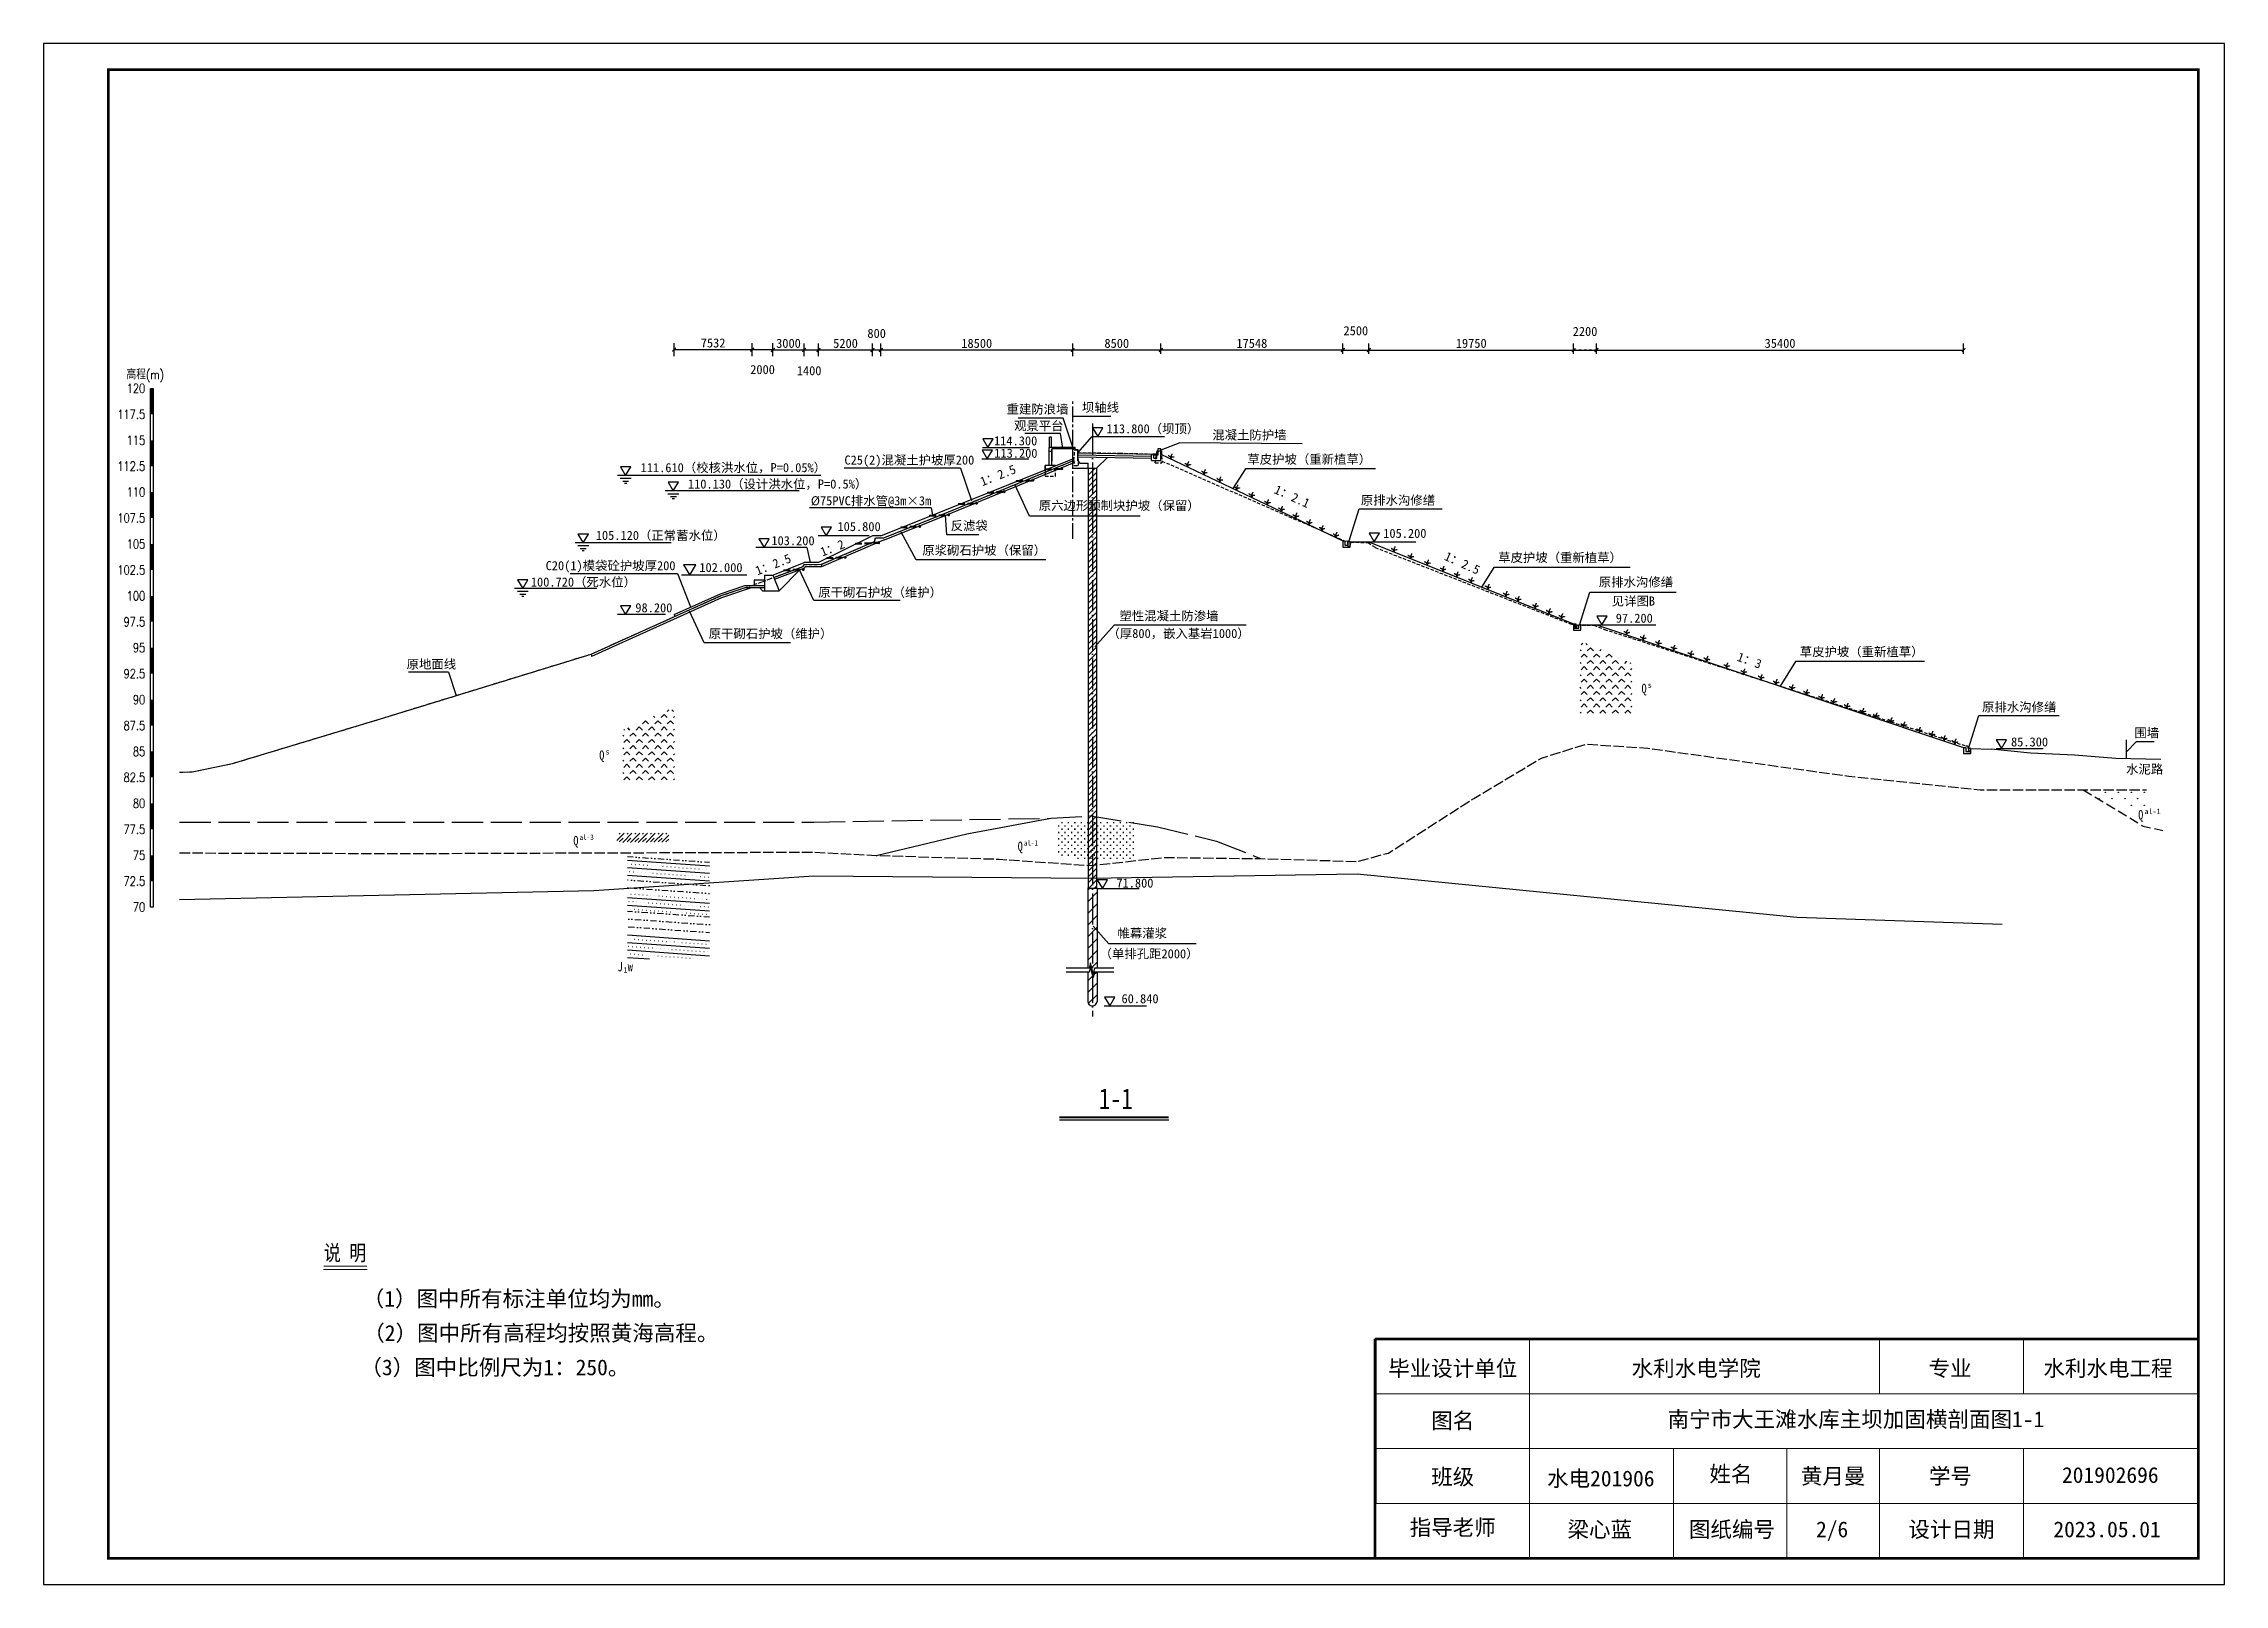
# Model space of a CAD drawing. Header units: millimetres. Extents: x 2456 to 5353, y 685 to 1986.
# Drawn here: x 2486 to 3327, y 685 to 1279 of the extents above; entities that cross this region are included whole.
import ezdxf
from ezdxf.enums import TextEntityAlignment as Align

# ---------------------------------------------------------------- set-up
doc = ezdxf.new("R2010")
doc.units = ezdxf.units.MM
for name, pattern in [('2', [3, 1, -1, 1]), ('ACAD_ISO02W100', [15, 12, -3]), ('ACAD_ISO04W100', [30, 24, -3, 0, -3]), ('CENTER2', [1.125, 0.75, -0.125, 0.125, -0.125]), ('DASH', [0.35, 0.25, -0.1]), ('DASHED', [19.05, 12.7, -6.35]), ('line6', [20, 10, 0, 10]), ('X1', [5, 4, -1])]:
    doc.linetypes.add(name, pattern=pattern)
doc.layers.get('0').update_dxf_attribs({"color": 10})
doc.layers.add('0-剖面粗线TS', color=7, linetype='Continuous', lineweight=30)
doc.layers.add('结构线', color=201, linetype='Continuous', lineweight=30)
for name, color, linetype in [('0-地质', 7, 'Continuous'), ('0-外框', 6, 'Continuous'), ('2文字', 7, 'Continuous'), ('grass', 7, 'Continuous'), ('TC', 8, 'Continuous'), ('TXT-DIM', 7, 'Continuous'), ('TXT-NOTE', 2, 'Continuous'), ('中心线', 1, 'ACAD_ISO04W100'), ('图框', 7, 'Continuous'), ('签名', 193, '2'), ('隧洞轴线', 1, 'Continuous'), ('高程标尺', 7, 'Continuous')]:
    doc.layers.add(name, color=color, linetype=linetype)
doc.styles.add('g3.0', font='romans.shx', dxfattribs={"width": 0.75, "height": 3.5, "bigfont": 'hztxt5.shx'})
doc.styles.add('HT', font='', dxfattribs={"width": 0.8})
doc.styles.add('HZTXT5', font='romans.shx', dxfattribs={"width": 0.75, "bigfont": 'hztxt5.shx'})
doc.styles.add('lhz', font='k.shx', dxfattribs={"height": 1, "bigfont": 'hztxt.shx'})
doc.styles.add('st', font='', dxfattribs={"height": 1.23})
doc.styles.add('宋体', font='')
doc.styles.get('HT').set_extended_font_data('SimHei')
doc.styles.get('st').set_extended_font_data('SimSun')
doc.styles.get('宋体').set_extended_font_data('SimSun')
doc.linetypes.add('LINE7F', pattern='A,3,["×",lhz,S=0.25,R=0,X=0.01,Y=-0.1],-0.2,["×",lhz,S=0.25,R=0,X=0.01,Y=-0.1],-0.2,["×",lhz,S=0.25,R=0,X=0.01,Y=-0.1],-0.2,["×",lhz,S=0.25,R=0,X=0.01,Y=-0.1],-0.2', length=3.8)
doc.dimstyles.new('BLcr250', dxfattribs={"dimtxt": 3.5, "dimasz": 0.01, "dimexe": 2.5, "dimexo": 2, "dimgap": 0.8, "dimtad": 1, "dimdec": 0, "dimlfac": 250, "dimzin": 0, "dimdsep": 46, "dimtxsty": 'g3.0', "dimblk1": '_DIMX', "dimblk2": '_DIMX', "dimsah": 1, "dimcen": 0, "dimclrt": 256, "dimaunit": 1, "dimadec": 0, "dimazin": 0, "dimtfac": 1, "dimtdec": 0, "dimtix": 1, "dimtmove": 2, "dimatfit": 3, "dimldrblk": '_DIMX', "dimfxl": 1, "dimtolj": 1, "dimtzin": 0, "dimarcsym": 0})

msp = doc.modelspace()

# ---------------------------------------------------------------- texts
at = {"layer": '0-地质', "color": 0, "linetype": 'line6', "style": 'st', "width": 0.8}
for s, height, p in [('Q', 3.6, (3102.2811, 1028.7047)), ('Q', 3.6, (2700.3391, 1003.0235)), ('Q', 3.6, (3293.8155, 980.0404)), ('Q', 3.6, (2690.3412, 970.0664)), ('al-3', 2.1, (2692.7173, 972.1184)), ('Q', 3.6, (2861.7051, 967.8783)), ('al-1', 2.1, (2864.0812, 969.9303)), ('J w', 3.6, (2707.3962, 921.4673))]:
    msp.add_text(s, height=height, dxfattribs=at).set_placement(p)
at = {"layer": '0-地质', "color": 0, "linetype": 'line6', "style": 'st'}
for s, p in [('s', (3104.6572, 1030.7567)), ('s', (2702.7152, 1005.0755)), ('al-1', (3296.1916, 982.0924)), ('1', (2709.6522, 920.9595))]:
    msp.add_text(s, height=2.1, dxfattribs=at).set_placement(p)
at = {"layer": '2文字', "color": 0, "linetype": 'Continuous', "style": '宋体'}
for s, height, p in [('（1）图中所有标注单位均为mm。', 6.086447, (2669.2749, 795.279)), ('（2）图中所有高程均按照黄海高程。', 6.086447, (2677.7972, 782.036)), ('（3）图中比例尺为1：250。', 6.086447, (2660.0816, 768.7929)), ('毕业设计单位', 6.08645, (3029.4589, 768.4211)), ('水利水电学院', 6.08645, (3123.3604, 768.4211)), ('专业', 6.08645, (3221.2905, 768.4211)), ('水利水电工程', 6.08645, (3282.1444, 768.4211)), ('图名', 6.08645, (3029.4589, 748.2564)), ('南宁市大王滩水库主坝加固横剖面图1-1', 6.086447, (3184.945, 748.7821)), ('班级', 6.08645, (3029.4589, 726.5893)), ('水电201906', 6.08645, (3086.5692, 725.9543)), ('姓名', 6.08645, (3136.7286, 727.6927)), ('黄月曼', 6.08645, (3176.1856, 726.8709)), ('学号', 6.08645, (3221.3968, 726.8709)), ('201902696', 6.08645, (3283.0484, 727.2818)), ('指导老师', 6.08645, (3029.4589, 707.0718)), ('梁心蓝', 6.08645, (3086.1743, 706.3277)), ('图纸编号', 6.08645, (3137.1396, 706.3277)), ('2/6', 6.08645, (3175.7746, 706.3277)), ('设计日期', 6.08645, (3221.8078, 706.3277)), ('2023.05.01', 6.08645, (3281.8154, 706.3277))]:
    msp.add_text(s, height=height, dxfattribs=at).set_placement(p, align=Align.MIDDLE_CENTER)
at = {"layer": 'TXT-DIM', "color": 0, "linetype": 'Continuous', "style": '宋体'}
for s, p in [('重建防浪墙', (2869.3263, 1138.2293)), ('坝轴线', (2893.625, 1138.8957)), ('观景平台', (2869.8394, 1131.8178)), ('113.800（坝顶）', (2913.8329, 1130.6384)), ('混凝土防护墙', (2951.0835, 1128.2504)), ('C25(2)混凝土护坡厚200', (2819.9178, 1118.5914)), ('草皮护坡（重新植草）', (2974.1449, 1118.8816)), ('111.610（校核洪水位，P=0.05%%%）', (2752.0499, 1115.6709)), ('110.130（设计洪水位，P=0.5%%%）', (2769.1087, 1109.3379)), ('%%C75PVC排水管@3m×3m', (2805.128, 1102.8848)), ('原六边形预制块护坡（保留）', (2900.8531, 1101.0561)), ('原排水沟修缮', (3008.3433, 1103.1045)), ('反滤袋', (2843.0167, 1093.2924)), ('105.120（正常蓄水位）', (2724.0361, 1089.5426)), ('原浆砌石护坡（保留）', (2848.7797, 1083.8122)), ('105.200', (3011.0056, 1090.3302)), ('C20(1)模袋砼护坡厚200', (2704.7015, 1077.8769)), ('草皮护坡（重新植草）', (3070.856, 1081.0175)), ('100.720（死水位）', (2694.221, 1071.5573)), ('原干砌石护坡（维护）', (2808.6578, 1067.5914)), ('原排水沟修缮', (3100.1143, 1071.5738)), ('塑性混凝土防渗墙', (2920.0421, 1058.5229)), ('见详图B', (3099.1373, 1064.2303)), ('原干砌石护坡（维护）', (2766.3949, 1051.6532)), ('（厚800，嵌入基岩1000）', (2923.7494, 1051.7204)), ('97.200', (3099.481, 1057.626)), ('草皮护坡（重新植草）', (3187.1677, 1044.6901)), ('原地面线', (2635.5901, 1039.9202)), ('原排水沟修缮', (3247.9249, 1023.3829)), ('85.300', (3251.9181, 1009.9264)), ('围墙', (3297.1363, 1013.412)), ('水泥路', (3296.2865, 999.4295))]:
    msp.add_text(s, height=3.5, dxfattribs=at).set_placement(p, align=Align.MIDDLE_CENTER)
for s, rotation, p in [('114.300', 359.8949433, (2860.9238, 1126.0053)), ('113.200', 359.8949433, (2861.0031, 1121.223)), ('1：2.5', 21.3637017, (2854.0833, 1112.7203)), ('1：2.1', 335.648654, (2967.5279, 1104.5813)), ('105.800', 359.8949433, (2800.5371, 1092.9473)), ('103.200', 359.8949433, (2775.0497, 1087.5085)), ('1：2', 21.3637017, (2790.2239, 1084.7195)), ('102.000', 359.8949433, (2747.2576, 1077.1507)), ('1：2.5', 21.3637017, (2767.3785, 1078.3447)), ('1：2.5', 335.648654, (3033.1519, 1078.8743)), ('98.200', 359.8949433, (2721.3949, 1061.6271)), ('1：3', 340.4605028, (3143.9221, 1041.3236)), ('71.800', 359.8949433, (2906.9094, 955.5142)), ('帷幕灌浆', 359.8949433, (2909.746, 936.1614)), ('（单排孔距2000）', 359.8949433, (2912.3643, 928.2609)), ('60.840', 359.8949433, (2908.8899, 910.931))]:
    msp.add_text(s, height=3.5, rotation=rotation, dxfattribs=at).set_placement(p, align=Align.MIDDLE_CENTER)
at = {"layer": 'TXT-NOTE', "color": 0, "style": 'HT', "width": 0.8}
for s, height, p in [('1-1', 8, (2899.5451, 868.3804)), ('说 明', 6, (2602.3079, 809.9481))]:
    msp.add_text(s, height=height, dxfattribs=at).set_placement(p, align=Align.CENTER)
at = {"layer": '高程标尺', "color": 0, "style": 'HZTXT5', "width": 0.8}
msp.add_text('高程(m)', height=3.5, dxfattribs=at).set_placement((2525.2483, 1149.7231), align=Align.CENTER)
for s, p in [('120', (2525.2483, 1146.2231)), ('117.5', (2525.2483, 1136.2231)), ('115', (2525.2483, 1126.2231)), ('112.5', (2525.2483, 1116.2231)), ('110', (2525.2483, 1106.2231)), ('107.5', (2525.2483, 1096.2231)), ('105', (2525.2483, 1086.2231)), ('102.5', (2525.2483, 1076.2231)), ('100', (2525.2483, 1066.2231)), ('97.5', (2525.2483, 1056.2231)), ('95', (2525.2483, 1046.2231)), ('92.5', (2525.2483, 1036.2231)), ('90', (2525.2483, 1026.2231)), ('87.5', (2525.2483, 1016.2231)), ('85', (2525.2483, 1006.2231)), ('82.5', (2525.2483, 996.2231)), ('80', (2525.2483, 986.2231)), ('77.5', (2525.2483, 976.2231)), ('75', (2525.2483, 966.2231)), ('72.5', (2525.2483, 956.2231)), ('70', (2525.2483, 946.2231))]:
    msp.add_text(s, height=3.5, dxfattribs=at).set_placement(p, align=Align.MIDDLE_RIGHT)

# ---------------------------------------------------------------- blocks, each defined once
blk = doc.blocks.new('_DIMX')
at = {"const_width": 50}
blk.add_lwpolyline([(-70, -70), (70, 70)], dxfattribs=at)
blk = doc.blocks.new('*D4')
at = {"layer": 'Defpoints', "color": 0, "linetype": 'Continuous', "transparency": 16777216}
for p in [(2916.91, 1161.01), (2916.91, 1157.51), (2987.1, 1157.51)]:
    blk.add_point(p, dxfattribs=at)
at = {"layer": 'TXT-DIM', "color": 0, "linetype": 'Continuous', "lineweight": -2, "transparency": 16777216}
for p, q in [((2916.91, 1159.51), (2916.91, 1163.51)), ((2987.09, 1161.01), (2916.92, 1161.01)), ((2987.1, 1159.51), (2987.1, 1163.51))]:
    blk.add_line(p, q, dxfattribs=at)
at = {"layer": 'TXT-DIM', "color": 0, "linetype": 'Continuous', "lineweight": -2, "transparency": 16777216, "xscale": 0.01, "yscale": 0.01, "zscale": 0.01, "rotation": 180}
blk.add_blockref('_DIMX', (2916.91, 1161.01), dxfattribs=at)
at = {"layer": 'TXT-DIM', "color": 0, "linetype": 'Continuous', "lineweight": -2, "transparency": 16777216, "xscale": 0.01, "yscale": 0.01, "zscale": 0.01}
blk.add_blockref('_DIMX', (2987.1, 1161.01), dxfattribs=at)
at = {"layer": 'TXT-DIM', "linetype": 'Continuous', "transparency": 16777216, "insert": (2952, 1163.56), "char_height": 3.5, "attachment_point": 5, "style": '宋体'}
blk.add_mtext('\\A1;17548', dxfattribs=at)
blk = doc.blocks.new('*D5')
at = {"layer": 'Defpoints', "color": 0, "linetype": 'Continuous', "transparency": 16777216}
for p in [(2997.1, 1161.01), (2987.1, 1157.51), (2997.1, 1157.51)]:
    blk.add_point(p, dxfattribs=at)
at = {"layer": 'TXT-DIM', "color": 0, "linetype": 'Continuous', "lineweight": -2, "transparency": 16777216}
for p, q in [((2987.1, 1159.51), (2987.1, 1163.51)), ((2987.11, 1161.01), (2997.09, 1161.01)), ((2997.1, 1159.51), (2997.1, 1163.51))]:
    blk.add_line(p, q, dxfattribs=at)
at = {"layer": 'TXT-DIM', "color": 0, "linetype": 'Continuous', "lineweight": -2, "transparency": 16777216, "xscale": 0.01, "yscale": 0.01, "zscale": 0.01, "rotation": 180}
blk.add_blockref('_DIMX', (2987.1, 1161.01), dxfattribs=at)
at = {"layer": 'TXT-DIM', "color": 0, "linetype": 'Continuous', "lineweight": -2, "transparency": 16777216, "xscale": 0.01, "yscale": 0.01, "zscale": 0.01}
blk.add_blockref('_DIMX', (2997.1, 1161.01), dxfattribs=at)
at = {"layer": 'TXT-DIM', "linetype": 'Continuous', "transparency": 16777216, "insert": (2992.1, 1168.42), "char_height": 3.5, "attachment_point": 5, "style": '宋体'}
blk.add_mtext('\\A1;2500', dxfattribs=at)
blk = doc.blocks.new('*D6')
at = {"layer": 'Defpoints', "color": 0, "linetype": 'Continuous', "transparency": 16777216}
for p in [(3076.1, 1161.01), (2997.1, 1157.51), (3076.1, 1157.51)]:
    blk.add_point(p, dxfattribs=at)
at = {"layer": 'TXT-DIM', "color": 0, "linetype": 'Continuous', "lineweight": -2, "transparency": 16777216}
for p, q in [((2997.1, 1159.51), (2997.1, 1163.51)), ((2997.11, 1161.01), (3076.09, 1161.01)), ((3076.1, 1159.51), (3076.1, 1163.51))]:
    blk.add_line(p, q, dxfattribs=at)
at = {"layer": 'TXT-DIM', "color": 0, "linetype": 'Continuous', "lineweight": -2, "transparency": 16777216, "xscale": 0.01, "yscale": 0.01, "zscale": 0.01, "rotation": 180}
blk.add_blockref('_DIMX', (2997.1, 1161.01), dxfattribs=at)
at = {"layer": 'TXT-DIM', "color": 0, "linetype": 'Continuous', "lineweight": -2, "transparency": 16777216, "xscale": 0.01, "yscale": 0.01, "zscale": 0.01}
blk.add_blockref('_DIMX', (3076.1, 1161.01), dxfattribs=at)
at = {"layer": 'TXT-DIM', "linetype": 'Continuous', "transparency": 16777216, "insert": (3036.6, 1163.56), "char_height": 3.5, "attachment_point": 5, "style": '宋体'}
blk.add_mtext('\\A1;19750', dxfattribs=at)
blk = doc.blocks.new('*D7')
at = {"layer": 'Defpoints', "color": 0, "linetype": 'Continuous', "transparency": 16777216}
for p in [(3226.5, 1161.01), (3084.9, 1157.51), (3226.5, 1157.51)]:
    blk.add_point(p, dxfattribs=at)
at = {"layer": 'TXT-DIM', "color": 0, "linetype": 'Continuous', "lineweight": -2, "transparency": 16777216}
for p, q in [((3084.9, 1159.51), (3084.9, 1163.51)), ((3084.91, 1161.01), (3226.49, 1161.01)), ((3226.5, 1159.51), (3226.5, 1163.51))]:
    blk.add_line(p, q, dxfattribs=at)
at = {"layer": 'TXT-DIM', "color": 0, "linetype": 'Continuous', "lineweight": -2, "transparency": 16777216, "xscale": 0.01, "yscale": 0.01, "zscale": 0.01, "rotation": 180}
blk.add_blockref('_DIMX', (3084.9, 1161.01), dxfattribs=at)
at = {"layer": 'TXT-DIM', "color": 0, "linetype": 'Continuous', "lineweight": -2, "transparency": 16777216, "xscale": 0.01, "yscale": 0.01, "zscale": 0.01}
blk.add_blockref('_DIMX', (3226.5, 1161.01), dxfattribs=at)
at = {"layer": 'TXT-DIM', "linetype": 'Continuous', "transparency": 16777216, "insert": (3155.7, 1163.56), "char_height": 3.5, "attachment_point": 5, "style": '宋体'}
blk.add_mtext('\\A1;35400', dxfattribs=at)
blk = doc.blocks.new('*D8')
at = {"layer": 'Defpoints', "color": 0, "linetype": 'Continuous', "transparency": 16777216}
for p in [(2882.91, 1161.01), (2882.91, 1157.51), (2916.91, 1157.51)]:
    blk.add_point(p, dxfattribs=at)
at = {"layer": 'TXT-DIM', "color": 0, "linetype": 'Continuous', "lineweight": -2, "transparency": 16777216}
for p, q in [((2882.91, 1159.51), (2882.91, 1163.51)), ((2916.9, 1161.01), (2882.92, 1161.01)), ((2916.91, 1159.51), (2916.91, 1163.51))]:
    blk.add_line(p, q, dxfattribs=at)
at = {"layer": 'TXT-DIM', "color": 0, "linetype": 'Continuous', "lineweight": -2, "transparency": 16777216, "xscale": 0.01, "yscale": 0.01, "zscale": 0.01, "rotation": 180}
blk.add_blockref('_DIMX', (2882.91, 1161.01), dxfattribs=at)
at = {"layer": 'TXT-DIM', "color": 0, "linetype": 'Continuous', "lineweight": -2, "transparency": 16777216, "xscale": 0.01, "yscale": 0.01, "zscale": 0.01}
blk.add_blockref('_DIMX', (2916.91, 1161.01), dxfattribs=at)
at = {"layer": 'TXT-DIM', "linetype": 'Continuous', "transparency": 16777216, "insert": (2899.91, 1163.56), "char_height": 3.5, "attachment_point": 5, "style": '宋体'}
blk.add_mtext('\\A1;8500', dxfattribs=at)
blk = doc.blocks.new('*D9')
at = {"layer": 'Defpoints', "color": 0, "linetype": 'Continuous', "transparency": 16777216}
for p in [(3084.9, 1161.01), (3076.1, 1157.51), (3084.9, 1157.51)]:
    blk.add_point(p, dxfattribs=at)
at = {"layer": 'TXT-DIM', "color": 0, "linetype": 'Continuous', "lineweight": -2, "transparency": 16777216}
for p, q in [((3076.1, 1159.51), (3076.1, 1163.51)), ((3076.11, 1161.01), (3084.89, 1161.01)), ((3084.9, 1159.51), (3084.9, 1163.51))]:
    blk.add_line(p, q, dxfattribs=at)
at = {"layer": 'TXT-DIM', "color": 0, "linetype": 'Continuous', "lineweight": -2, "transparency": 16777216, "xscale": 0.01, "yscale": 0.01, "zscale": 0.01, "rotation": 180}
blk.add_blockref('_DIMX', (3076.1, 1161.01), dxfattribs=at)
at = {"layer": 'TXT-DIM', "color": 0, "linetype": 'Continuous', "lineweight": -2, "transparency": 16777216, "xscale": 0.01, "yscale": 0.01, "zscale": 0.01}
blk.add_blockref('_DIMX', (3084.9, 1161.01), dxfattribs=at)
at = {"layer": 'TXT-DIM', "linetype": 'Continuous', "transparency": 16777216, "insert": (3080.5, 1168.15), "char_height": 3.5, "attachment_point": 5, "style": '宋体'}
blk.add_mtext('\\A1;2200', dxfattribs=at)
blk = doc.blocks.new('*D10')
at = {"layer": 'Defpoints', "color": 0, "linetype": 'Continuous', "transparency": 16777216}
for p in [(2808.91, 1161.01), (2808.91, 1156.64), (2882.91, 1156.64)]:
    blk.add_point(p, dxfattribs=at)
at = {"layer": 'TXT-DIM', "color": 0, "linetype": 'Continuous', "lineweight": -2, "transparency": 16777216}
for p, q in [((2808.91, 1158.64), (2808.91, 1163.51)), ((2882.9, 1161.01), (2808.92, 1161.01)), ((2882.91, 1158.64), (2882.91, 1163.51))]:
    blk.add_line(p, q, dxfattribs=at)
at = {"layer": 'TXT-DIM', "color": 0, "linetype": 'Continuous', "lineweight": -2, "transparency": 16777216, "xscale": 0.01, "yscale": 0.01, "zscale": 0.01, "rotation": 180}
blk.add_blockref('_DIMX', (2808.91, 1161.01), dxfattribs=at)
at = {"layer": 'TXT-DIM', "color": 0, "linetype": 'Continuous', "lineweight": -2, "transparency": 16777216, "xscale": 0.01, "yscale": 0.01, "zscale": 0.01}
blk.add_blockref('_DIMX', (2882.91, 1161.01), dxfattribs=at)
at = {"layer": 'TXT-DIM', "linetype": 'Continuous', "transparency": 16777216, "insert": (2845.91, 1163.56), "char_height": 3.5, "attachment_point": 5, "style": '宋体'}
blk.add_mtext('\\A1;18500', dxfattribs=at)
blk = doc.blocks.new('*D11')
at = {"layer": 'Defpoints', "color": 0, "linetype": 'Continuous', "transparency": 16777216}
for p in [(2779.31, 1161.01), (2779.31, 1156.64), (2784.91, 1156.64)]:
    blk.add_point(p, dxfattribs=at)
at = {"layer": 'TXT-DIM', "color": 0, "linetype": 'Continuous', "lineweight": -2, "transparency": 16777216}
for p, q in [((2779.31, 1158.64), (2779.31, 1163.51)), ((2784.9, 1161.01), (2779.32, 1161.01)), ((2784.91, 1158.64), (2784.91, 1163.51))]:
    blk.add_line(p, q, dxfattribs=at)
at = {"layer": 'TXT-DIM', "color": 0, "linetype": 'Continuous', "lineweight": -2, "transparency": 16777216, "xscale": 0.01, "yscale": 0.01, "zscale": 0.01, "rotation": 180}
blk.add_blockref('_DIMX', (2779.31, 1161.01), dxfattribs=at)
at = {"layer": 'TXT-DIM', "color": 0, "linetype": 'Continuous', "lineweight": -2, "transparency": 16777216, "xscale": 0.01, "yscale": 0.01, "zscale": 0.01}
blk.add_blockref('_DIMX', (2784.91, 1161.01), dxfattribs=at)
at = {"layer": 'TXT-DIM', "linetype": 'Continuous', "transparency": 16777216, "insert": (2781.27, 1153.01), "char_height": 3.5, "attachment_point": 5, "style": '宋体'}
blk.add_mtext('\\A1;1400', dxfattribs=at)
blk = doc.blocks.new('*D12')
at = {"layer": 'Defpoints', "color": 0, "linetype": 'Continuous', "transparency": 16777216}
for p in [(2767.31, 1161.01), (2767.31, 1156.64), (2779.31, 1156.64)]:
    blk.add_point(p, dxfattribs=at)
at = {"layer": 'TXT-DIM', "color": 0, "linetype": 'Continuous', "lineweight": -2, "transparency": 16777216}
for p, q in [((2767.31, 1158.64), (2767.31, 1163.51)), ((2779.3, 1161.01), (2767.32, 1161.01)), ((2779.31, 1158.64), (2779.31, 1163.51))]:
    blk.add_line(p, q, dxfattribs=at)
at = {"layer": 'TXT-DIM', "color": 0, "linetype": 'Continuous', "lineweight": -2, "transparency": 16777216, "xscale": 0.01, "yscale": 0.01, "zscale": 0.01, "rotation": 180}
blk.add_blockref('_DIMX', (2767.31, 1161.01), dxfattribs=at)
at = {"layer": 'TXT-DIM', "color": 0, "linetype": 'Continuous', "lineweight": -2, "transparency": 16777216, "xscale": 0.01, "yscale": 0.01, "zscale": 0.01}
blk.add_blockref('_DIMX', (2779.31, 1161.01), dxfattribs=at)
at = {"layer": 'TXT-DIM', "linetype": 'Continuous', "transparency": 16777216, "insert": (2773.31, 1163.56), "char_height": 3.5, "attachment_point": 5, "style": '宋体'}
blk.add_mtext('\\A1;3000', dxfattribs=at)
blk = doc.blocks.new('*D13')
at = {"layer": 'Defpoints', "color": 0, "linetype": 'Continuous', "transparency": 16777216}
for p in [(2759.31, 1161.09), (2759.31, 1156.64), (2767.31, 1156.64)]:
    blk.add_point(p, dxfattribs=at)
at = {"layer": 'TXT-DIM', "color": 0, "linetype": 'Continuous', "lineweight": -2, "transparency": 16777216}
for p, q in [((2759.31, 1158.64), (2759.31, 1163.59)), ((2767.3, 1161.09), (2759.32, 1161.09)), ((2767.31, 1158.64), (2767.31, 1163.59))]:
    blk.add_line(p, q, dxfattribs=at)
at = {"layer": 'TXT-DIM', "color": 0, "linetype": 'Continuous', "lineweight": -2, "transparency": 16777216, "xscale": 0.01, "yscale": 0.01, "zscale": 0.01, "rotation": 180}
blk.add_blockref('_DIMX', (2759.31, 1161.09), dxfattribs=at)
at = {"layer": 'TXT-DIM', "color": 0, "linetype": 'Continuous', "lineweight": -2, "transparency": 16777216, "xscale": 0.01, "yscale": 0.01, "zscale": 0.01}
blk.add_blockref('_DIMX', (2767.31, 1161.09), dxfattribs=at)
at = {"layer": 'TXT-DIM', "linetype": 'Continuous', "transparency": 16777216, "insert": (2763.31, 1153.45), "char_height": 3.5, "attachment_point": 5, "style": '宋体'}
blk.add_mtext('\\A1;2000', dxfattribs=at)
blk = doc.blocks.new('*D14')
at = {"layer": 'Defpoints', "color": 0, "linetype": 'Continuous', "transparency": 16777216}
for p in [(2759.31, 1161.15), (2729.18, 1156.64), (2759.31, 1156.64)]:
    blk.add_point(p, dxfattribs=at)
at = {"layer": 'TXT-DIM', "color": 0, "linetype": 'Continuous', "lineweight": -2, "transparency": 16777216}
for p, q in [((2729.18, 1158.64), (2729.18, 1163.65)), ((2729.19, 1161.15), (2759.3, 1161.15)), ((2759.31, 1158.64), (2759.31, 1163.65))]:
    blk.add_line(p, q, dxfattribs=at)
at = {"layer": 'TXT-DIM', "color": 0, "linetype": 'Continuous', "lineweight": -2, "transparency": 16777216, "xscale": 0.01, "yscale": 0.01, "zscale": 0.01, "rotation": 180}
blk.add_blockref('_DIMX', (2729.18, 1161.15), dxfattribs=at)
at = {"layer": 'TXT-DIM', "color": 0, "linetype": 'Continuous', "lineweight": -2, "transparency": 16777216, "xscale": 0.01, "yscale": 0.01, "zscale": 0.01}
blk.add_blockref('_DIMX', (2759.31, 1161.15), dxfattribs=at)
at = {"layer": 'TXT-DIM', "linetype": 'Continuous', "transparency": 16777216, "insert": (2744.24, 1163.7), "char_height": 3.5, "attachment_point": 5, "style": '宋体'}
blk.add_mtext('\\A1;7532', dxfattribs=at)
blk = doc.blocks.new('*D15')
at = {"layer": 'Defpoints', "color": 0, "linetype": 'Continuous', "transparency": 16777216}
for p in [(2805.71, 1161.01), (2805.71, 1156.64), (2808.91, 1156.64)]:
    blk.add_point(p, dxfattribs=at)
at = {"layer": 'TXT-DIM', "color": 0, "linetype": 'Continuous', "lineweight": -2, "transparency": 16777216}
for p, q in [((2805.71, 1158.64), (2805.71, 1163.51)), ((2808.9, 1161.01), (2805.72, 1161.01)), ((2808.91, 1158.64), (2808.91, 1163.51))]:
    blk.add_line(p, q, dxfattribs=at)
at = {"layer": 'TXT-DIM', "color": 0, "linetype": 'Continuous', "lineweight": -2, "transparency": 16777216, "xscale": 0.01, "yscale": 0.01, "zscale": 0.01, "rotation": 180}
blk.add_blockref('_DIMX', (2805.71, 1161.01), dxfattribs=at)
at = {"layer": 'TXT-DIM', "color": 0, "linetype": 'Continuous', "lineweight": -2, "transparency": 16777216, "xscale": 0.01, "yscale": 0.01, "zscale": 0.01}
blk.add_blockref('_DIMX', (2808.91, 1161.01), dxfattribs=at)
at = {"layer": 'TXT-DIM', "linetype": 'Continuous', "transparency": 16777216, "insert": (2807.31, 1167.39), "char_height": 3.5, "attachment_point": 5, "style": '宋体'}
blk.add_mtext('\\A1;800', dxfattribs=at)
blk = doc.blocks.new('*D16')
at = {"layer": 'Defpoints', "color": 0, "linetype": 'Continuous', "transparency": 16777216}
for p in [(2784.91, 1161.01), (2784.91, 1156.64), (2805.71, 1156.64)]:
    blk.add_point(p, dxfattribs=at)
at = {"layer": 'TXT-DIM', "color": 0, "linetype": 'Continuous', "lineweight": -2, "transparency": 16777216}
for p, q in [((2784.91, 1158.64), (2784.91, 1163.51)), ((2805.7, 1161.01), (2784.92, 1161.01)), ((2805.71, 1158.64), (2805.71, 1163.51))]:
    blk.add_line(p, q, dxfattribs=at)
at = {"layer": 'TXT-DIM', "color": 0, "linetype": 'Continuous', "lineweight": -2, "transparency": 16777216, "xscale": 0.01, "yscale": 0.01, "zscale": 0.01, "rotation": 180}
blk.add_blockref('_DIMX', (2784.91, 1161.01), dxfattribs=at)
at = {"layer": 'TXT-DIM', "color": 0, "linetype": 'Continuous', "lineweight": -2, "transparency": 16777216, "xscale": 0.01, "yscale": 0.01, "zscale": 0.01}
blk.add_blockref('_DIMX', (2805.71, 1161.01), dxfattribs=at)
at = {"layer": 'TXT-DIM', "linetype": 'Continuous', "transparency": 16777216, "insert": (2795.31, 1163.56), "char_height": 3.5, "attachment_point": 5, "style": '宋体'}
blk.add_mtext('\\A1;5200', dxfattribs=at)
blk = doc.blocks.new('$_grass2')
for points in [[(0.1, 0), (0, 0.1), (0, 0.2), (0, 0.3), (0, 0.4), (0, 0.5), (-0.1, 0.6), (-0.1, 0.6), (-0.2, 0.7), (-0.2, 0.8), (-0.2, 0.8), (-0.2, 0.9), (-0.3, 1), (-0.4, 1.1), (-0.4, 1.2), (-0.5, 1.3), (-0.5, 1.3), (-0.6, 1.3), (-0.7, 1.3), (-0.8, 1.4), (-0.9, 1.4), (-1, 1.4), (-1.1, 1.5), (-1.4, 1.5), (-1.4, 1.4), (-1.5, 1.4), (-1.5, 1.5)], [(1.8, 1.9), (1.7, 1.9), (1.8, 1.9), (1.6, 1.9), (1.6, 1.9), (1.4, 1.9), (1.4, 1.8), (1.3, 1.8), (1.2, 1.7), (1.1, 1.7), (1.1, 1.6), (1, 1.6), (0.9, 1.6), (0.9, 1.5), (0.7, 1.4), (0.7, 1.3), (0.7, 1.3), (0.6, 1.2), (0.5, 1.1), (0.5, 1), (0.4, 1), (0.4, 0.9), (0.4, 0.8), (0.3, 0.7), (0.3, 0.6), (0.2, 0.6), (0.2, 0.5), (0.1, 0.3), (0.1, 0.2), (0, 0), (0, 0.1), (0, 0.2), (0, 0.6), (0.1, 0.7), (0.1, 1.2), (0, 1.3), (0, 1.6), (0, 1.7), (0, 1.8), (0, 1.9), (0, 2.1), (-0.1, 2.2), (-0.1, 2.3), (-0.2, 2.4), (-0.2, 2.5), (-0.2, 2.6), (-0.2, 2.6), (-0.3, 2.7), (-0.3, 2.8), (-0.4, 2.9), (-0.4, 3), (-0.4, 3.1), (-0.4, 3.1)]]:
    blk.add_lwpolyline(points)
blk = doc.blocks.new('_grass2')
at = {"layer": 'grass'}
blk.add_blockref('$_grass2', (0, 0), dxfattribs=at)

# ---------------------------------------------------------------- dimensions: what is measured, and where the dimension line sits
at = {"layer": 'TXT-DIM', "color": 0, "linetype": 'Continuous'}
for base, p1, p2, picture, middle in [((2805.7062, 1161.0115), (2808.9062, 1156.6352), (2805.7062, 1156.6352), '*D15', (2807.3062, 1167.3932)), ((2997.0966, 1161.0115), (2987.0966, 1157.509), (2997.0966, 1157.509), '*D5', (2992.0966, 1168.4222)), ((3084.8966, 1161.0115), (3076.0966, 1157.509), (3084.8966, 1157.509), '*D9', (3080.4966, 1168.1483)), ((2759.3062, 1161.0864), (2767.3062, 1156.6352), (2759.3062, 1156.6352), '*D13', (2763.3062, 1153.4487)), ((2779.3062, 1161.0115), (2784.9062, 1156.6352), (2779.3062, 1156.6352), '*D11', (2781.2723, 1153.0121))]:
    dim = msp.add_linear_dim(base=base, p1=p1, p2=p2, dimstyle='BLcr250', override={"dimtxsty": '宋体'}, dxfattribs=at)
    dim.commit()
    dim.dimension.update_dxf_attribs({"geometry": picture, "text_midpoint": middle, "dimtype": 160})
for base, p1, p2, picture, middle in [((2759.3062, 1161.1547), (2729.1783, 1156.6352), (2759.3062, 1156.6352), '*D14', (2744.2423, 1163.7047)), ((2767.3062, 1161.0115), (2779.3062, 1156.6352), (2767.3062, 1156.6352), '*D12', (2773.3062, 1163.5615)), ((2784.9062, 1161.0115), (2805.7062, 1156.6352), (2784.9062, 1156.6352), '*D16', (2795.3062, 1163.5615)), ((2808.9062, 1161.0115), (2882.9062, 1156.6352), (2808.9062, 1156.6352), '*D10', (2845.9062, 1163.5615)), ((2882.9062, 1161.0115), (2916.9062, 1157.509), (2882.9062, 1157.509), '*D8', (2899.9062, 1163.5615)), ((2916.9062, 1161.0115), (2987.0966, 1157.509), (2916.9062, 1157.509), '*D4', (2952.0014, 1163.5615)), ((3076.0966, 1161.0115), (2997.0966, 1157.509), (3076.0966, 1157.509), '*D6', (3036.5966, 1163.5615)), ((3226.4966, 1161.0115), (3084.8966, 1157.509), (3226.4966, 1157.509), '*D7', (3155.6966, 1163.5615))]:
    dim = msp.add_linear_dim(base=base, p1=p1, p2=p2, dimstyle='BLcr250', override={"dimtxsty": '宋体'}, dxfattribs=at)
    dim.commit()
    dim.dimension.update_dxf_attribs({"geometry": picture, "text_midpoint": middle})

# ---------------------------------------------------------------- hatches: boundary and pattern name
h = msp.add_hatch()
h.set_pattern_fill('ANSI31', color=0, scale=0.5, style=0)
h.set_pattern_definition([(45, (2889.8998, 1086.8363), (-1.122532, 1.122532), [])])
h.paths.add_polyline_path([(2892.1062, 1115.4231), (2888.9062, 1115.4231), (2888.9062, 1049.6019), (2888.9062, 953.4419), (2892.1062, 953.4419)])
h = msp.add_hatch()
h.set_pattern_fill('Q110', color=0, scale=10, style=0, pattern_type=2)
h.set_pattern_definition([(0, (-6111.405, 5973.054), (0, 10), [0.125, -9.875]), (180, (-6111.28, 5972.929), (-1e-15, -10), [0.125, -9.875]), (270, (-6111.28, 5973.054), (10, -2e-15), [0.125, -9.875]), (90, (-6111.405, 5972.929), (-10, 6e-16), [0.125, -9.875]), (0, (-6113.905, 5975.554), (0, 10), [0.125, -9.875]), (270, (-6113.78, 5975.554), (10, -2e-15), [0.125, -9.875]), (180, (-6113.78, 5975.429), (-1e-15, -10), [0.125, -9.875]), (90, (-6113.905, 5975.429), (-10, 6e-16), [0.125, -9.875]), (0, (-6113.905, 5970.554), (0, 10), [0.125, -9.875]), (270, (-6113.78, 5970.554), (10, -2e-15), [0.125, -9.875]), (180, (-6113.78, 5970.429), (-1e-15, -10), [0.125, -9.875]), (90, (-6113.905, 5970.429), (-10, 6e-16), [0.125, -9.875]), (270, (-6116.28, 5973.054), (10, -2e-15), [0.125, -9.875]), (0, (-6111.405, 5968.054), (0, 10), [0.125, -9.875]), (270, (-6111.28, 5968.054), (10, -2e-15), [0.125, -9.875]), (180, (-6111.28, 5967.929), (-1e-15, -10), [0.125, -9.875]), (90, (-6111.405, 5967.929), (-10, 6e-16), [0.125, -9.875]), (270, (-6116.28, 5968.054), (10, -2e-15), [0.125, -9.875]), (0, (-6118.905, 5975.554), (0, 10), [0.125, -9.875]), (180, (-6118.78, 5975.429), (-1e-15, -10), [0.125, -9.875]), (90, (-6118.905, 5975.429), (-10, 6e-16), [0.125, -9.875]), (270, (-6118.78, 5975.554), (10, -2e-15), [0.125, -9.875]), (0, (-6118.905, 5970.554), (0, 10), [0.125, -9.875]), (180, (-6118.78, 5970.429), (-1e-15, -10), [0.125, -9.875]), (90, (-6118.905, 5970.429), (-10, 6e-16), [0.125, -9.875]), (270, (-6118.78, 5970.554), (10, -2e-15), [0.125, -9.875]), (90, (-6116.405, 5972.929), (-10, 6e-16), [0.125, -9.875]), (90, (-6116.405, 5967.929), (-10, 6e-16), [0.125, -9.875]), (0, (-6116.405, 5973.054), (0, 10), [0.125, -9.875]), (180, (-6116.28, 5972.929), (-1e-15, -10), [0.125, -9.875]), (0, (-6116.405, 5968.054), (0, 10), [0.125, -9.875]), (180, (-6116.28, 5967.929), (-1e-15, -10), [0.125, -9.875])])
h.paths.add_polyline_path([(3277.0998, 991.4699), (3277.0982, 987.9294), (3297.0982, 983.3278), (3297.0636, 991.4874)])
h = msp.add_hatch()
h.set_pattern_fill('WB08', color=0, scale=12, angle=-4, style=0, pattern_type=2)
h.set_pattern_definition([(356, (2727.0934, 955.5938), (2.60342, 2.82528), [2.4, -1.2, 0, -1.2, 0, -1.2])])
h.paths.add_polyline_path([(2742.8097, 963.3827), (2742.8097, 963.68), (2719.0614, 966.0219), (2711.1678, 966.9194), (2711.1678, 965.6216)])
h.paths.add_polyline_path([(2742.8097, 950.4019), (2742.8097, 955.9427), (2711.1678, 958.1816), (2711.1678, 952.6408)])
h.paths.add_polyline_path([(2742.8097, 933.9683), (2742.8097, 942.8856), (2711.1678, 945.1245), (2711.1678, 936.2072)])
h.paths.add_polyline_path([(2742.8097, 965.7681), (2731.8909, 966.0878), (2716.8453, 966.2738), (2719.0614, 966.0219), (2742.8097, 963.68)])
h = msp.add_hatch()
h.set_pattern_fill('C107', color=0, scale=0.48, angle=-4, style=0, pattern_type=2)
h.set_pattern_definition([(356, (2727.0413, 947.363), (0.79944, 2.83113), [0.096, -1.44]), (356, (2726.9888, 945.923), (0.2009, 2.873), [])])
h.paths.add_polyline_path([(2711.1678, 965.6216), (2711.1678, 959.6395), (2742.8097, 956.314), (2742.8097, 963.3827)])
h.paths.add_polyline_path([(2742.8097, 955.9427), (2742.8097, 956.314), (2711.1678, 959.6395), (2711.1678, 958.1816)])
h.paths.add_polyline_path([(2742.8097, 942.8856), (2742.8097, 950.4019), (2711.1678, 952.6408), (2711.1678, 945.1245)])
h.paths.add_polyline_path([(2742.8097, 926.2245), (2742.8097, 933.9683), (2711.1678, 936.2072), (2711.1678, 926.2245)])
at = {"layer": '0-地质', "linetype": 'Continuous'}
h = msp.add_hatch(dxfattribs=at)
h.set_pattern_fill('QG02', color=0, scale=1.2, style=0, pattern_type=2)
h.set_pattern_definition([(135, (3088.5732, 1035.364), (2.4, 2.4), [1.69706, -1.69706]), (45, (3086.1732, 1035.364), (2.4, -2.4), [1.69706, -1.69706])])
h.paths.add_polyline_path([(3078.5769, 1047.8407), (3080.3651, 1048.0846), (3084.8572, 1046.4046), (3087.3271, 1045.2046), (3090.1884, 1044.0046), (3093.0239, 1042.8046), (3095.3829, 1041.6046), (3097.9554, 1040.4046), (3098.5696, 1040.1903), (3098.5696, 1020.2434), (3078.5769, 1020.2434)])
h = msp.add_hatch(dxfattribs=at)
h.set_pattern_fill('QG02', color=0, scale=1.2, style=0, pattern_type=2)
h.set_pattern_definition([(45, (2719.3704, 1009.6828), (-2.4, 2.4), [1.69706, -1.69706]), (135, (2721.7704, 1009.6828), (-2.4, -2.4), [1.69706, -1.69706])])
h.paths.add_polyline_path([(2729.3667, 1022.1596), (2727.5785, 1022.4034), (2723.0864, 1020.7234), (2720.6165, 1019.5234), (2717.7552, 1018.3234), (2714.9197, 1017.1234), (2712.5607, 1015.9234), (2709.9882, 1014.7234), (2709.374, 1014.5092), (2709.374, 994.5622), (2729.3667, 994.5622)])
at = {"layer": '0-地质'}
h = msp.add_hatch(dxfattribs=at)
h.set_pattern_fill('Q110', color=0, scale=5, style=0, pattern_type=2)
h.set_pattern_definition([(0, (-2332.5447, 3397.616), (0, 5), [0.0625, -4.9375]), (180, (-2332.482, 3397.5536), (-6e-16, -5), [0.0625, -4.9375]), (270, (-2332.482, 3397.616), (5, -9e-16), [0.0625, -4.9375]), (90, (-2332.5447, 3397.5536), (-5, 3e-16), [0.0625, -4.9375]), (0, (-2333.7947, 3398.866), (0, 5), [0.0625, -4.9375]), (270, (-2333.732, 3398.866), (5, -9e-16), [0.0625, -4.9375]), (180, (-2333.732, 3398.8036), (-6e-16, -5), [0.0625, -4.9375]), (90, (-2333.7947, 3398.8036), (-5, 3e-16), [0.0625, -4.9375]), (0, (-2333.7947, 3396.366), (0, 5), [0.0625, -4.9375]), (270, (-2333.732, 3396.366), (5, -9e-16), [0.0625, -4.9375]), (180, (-2333.732, 3396.3036), (-6e-16, -5), [0.0625, -4.9375]), (90, (-2333.7947, 3396.3036), (-5, 3e-16), [0.0625, -4.9375]), (270, (-2334.982, 3397.616), (5, -9e-16), [0.0625, -4.9375]), (0, (-2332.5447, 3395.116), (0, 5), [0.0625, -4.9375]), (270, (-2332.482, 3395.116), (5, -9e-16), [0.0625, -4.9375]), (180, (-2332.482, 3395.0536), (-6e-16, -5), [0.0625, -4.9375]), (90, (-2332.5447, 3395.0536), (-5, 3e-16), [0.0625, -4.9375]), (270, (-2334.982, 3395.116), (5, -9e-16), [0.0625, -4.9375]), (0, (-2336.2947, 3398.866), (0, 5), [0.0625, -4.9375]), (180, (-2336.232, 3398.8036), (-6e-16, -5), [0.0625, -4.9375]), (90, (-2336.2947, 3398.8036), (-5, 3e-16), [0.0625, -4.9375]), (270, (-2336.232, 3398.866), (5, -9e-16), [0.0625, -4.9375]), (0, (-2336.2947, 3396.366), (0, 5), [0.0625, -4.9375]), (180, (-2336.232, 3396.3036), (-6e-16, -5), [0.0625, -4.9375]), (90, (-2336.2947, 3396.3036), (-5, 3e-16), [0.0625, -4.9375]), (270, (-2336.232, 3396.366), (5, -9e-16), [0.0625, -4.9375]), (90, (-2335.0447, 3397.5536), (-5, 3e-16), [0.0625, -4.9375]), (90, (-2335.0447, 3395.0536), (-5, 3e-16), [0.0625, -4.9375]), (0, (-2335.0447, 3397.616), (0, 5), [0.0625, -4.9375]), (180, (-2334.982, 3397.5536), (-6e-16, -5), [0.0625, -4.9375]), (0, (-2335.0447, 3395.116), (0, 5), [0.0625, -4.9375]), (180, (-2334.982, 3395.0536), (-6e-16, -5), [0.0625, -4.9375])])
h.paths.add_polyline_path([(2876.6962, 965.5853), (2906.2277, 963.8707), (2906.6883, 978.9114), (2876.6962, 978.9002)])
h = msp.add_hatch(dxfattribs=at)
h.set_pattern_fill('QB05', color=0, scale=6, style=0, pattern_type=2)
h.set_pattern_definition([(45, (-3485.4508, 3881.353), (-1.5, 1.5), []), (45, (-3483.9508, 3881.353), (2e-16, 3), [2.1213203, -2.1213203])])
h.paths.add_polyline_path([(2727.1356, 971.2283), (2727.1356, 974.7231), (2707.1428, 974.7231), (2707.1428, 971.1606)])
at = {"layer": 'TC'}
h = msp.add_hatch(dxfattribs=at)
h.set_pattern_fill('ANSI31', color=0, angle=360, style=0)
h.set_pattern_definition([(45, (2891.116, 946.208), (-2.24506, 2.24506), [])])
h.paths.add_polyline_path([(2892.3814, 953.4497), (2888.7062, 953.4551), (2888.7062, 922.671), (2889.258, 922.671), (2889.786, 924.7831), (2890.842, 920.559), (2891.37, 922.671), (2892.3062, 922.671)])
h = msp.add_hatch(dxfattribs=at)
h.set_pattern_fill('ANSI31', color=0, angle=360, style=0)
h.set_pattern_definition([(45, (1305.0985, 797.9573), (-2.245064, 2.245064), [])])
h.paths.add_polyline_path([(2892.3062, 921.1814), (2891.37, 921.1814), (2890.842, 919.0694), (2889.786, 923.2935), (2889.258, 921.1814), (2888.7062, 921.1814), (2888.7062, 909.7909, 0.92820088), (2892.3062, 909.7909)])

# ---------------------------------------------------------------- linework, layer by layer
at = {"color": 0, "linetype": 'ByBlock', "lineweight": 70}
for p, q in [((2999.5098, 695.1249), (2999.5098, 779.8029)), ((2999.5098, 779.8029), (3317.052, 779.8029)), ((2999.5098, 779.8029), (2999.5098, 758.6334)), ((2999.5098, 758.6334), (2999.5098, 737.4639)), ((2999.5098, 737.4639), (2999.5098, 716.2944))]:
    msp.add_line(p, q, dxfattribs=at)
at = {"color": 0, "linetype": 'ByBlock', "lineweight": 18}
for p, q in [((3059.049, 695.1249), (3059.049, 779.8029)), ((3194.0044, 758.6334), (3194.0044, 779.8029)), ((3249.5742, 758.6334), (3249.5742, 779.8029)), ((2999.5098, 758.6334), (3317.052, 758.6334)), ((2999.5098, 737.4639), (3317.052, 737.4639)), ((3114.6188, 695.1249), (3114.6188, 737.4639)), ((3158.2809, 695.1249), (3158.2809, 737.4639)), ((3194.0044, 695.1249), (3194.0044, 737.4639)), ((3249.5742, 695.1249), (3249.5742, 737.4639)), ((2999.5098, 716.2944), (3317.052, 716.2944))]:
    msp.add_line(p, q, dxfattribs=at)
at = {"color": 0, "linetype": 'CENTER2', "ltscale": 8, "flags": 128}
msp.add_lwpolyline([(2882.9062, 1088.2387), (2882.9062, 1141.2013)], dxfattribs=at)
at = {"color": 0, "linetype": 'DASHED', "ltscale": 0.1}
for points in [[(2538.5147, 998.2519), (2543.3862, 998.3591), (2558.8622, 1001.5831), (2615.9942, 1018.8351), (2697.1663, 1043.7711), (2747.3342, 1066.2991), (2763.3382, 1071.6951), (2765.8622, 1072.6831), (2778.9542, 1077.5951), (2779.2462, 1078.2871), (2785.9822, 1078.3831), (2806.5342, 1087.1431), (2806.9102, 1088.5751), (2810.0862, 1088.6031), (2834.1182, 1098.2311), (2883.4062, 1118.4671), (2883.7302, 1122.6071), (2884.8422, 1122.6311), (2884.9102, 1121.3871), (2901.0222, 1121.2391), (2915.2422, 1120.8471), (2915.5302, 1122.1071), (2917.1262, 1122.1031), (2917.3102, 1118.2071), (2987.9703, 1087.3591), (2988.8462, 1087.4311), (2988.9062, 1085.4351), (2989.9622, 1085.3511), (2990.2103, 1086.9671), (2996.8982, 1086.7591), (2999.5823, 1084.8751), (3075.3262, 1055.2511), (3076.3663, 1055.2511), (3076.4622, 1053.7591), (3077.3782, 1053.8311), (3077.4662, 1054.9991), (3083.8743, 1054.8631), (3087.9622, 1053.3071), (3227.3502, 1008.3551), (3228.0422, 1008.4431), (3228.3143, 1006.1671), (3228.9022, 1006.0911), (3229.2463, 1007.1791)], [(2884.9062, 1121.4231), (2885.0338, 1116.5108)], [(2872.3175, 1116.424), (2872.3175, 1112.424), (2876.3175, 1112.424), (2876.3175, 1116.424)], [(2883.4062, 1118.4671), (2883.4672, 1116.4701), (2885.0245, 1116.5105)]]:
    msp.add_lwpolyline(points, dxfattribs=at)
at = {"color": 0, "linetype": 'DASHED', "ltscale": 0.1, "flags": 128}
for points in [[(2914.7501, 1117.4488), (2915.2422, 1120.8471)], [(2914.7501, 1117.4488), (2917.3258, 1117.4488)], [(2917.3102, 1118.2071), (2917.3258, 1117.4488)]]:
    msp.add_lwpolyline(points, dxfattribs=at)
at = {"color": 0, "linetype": 'DASH', "ltscale": 10, "flags": 128}
for points in [[(2861.1571, 1110.7054), (2867.4408, 1111.0196)], [(2861.1758, 1110.3309), (2867.4595, 1110.6451)], [(2872.2233, 1115.1584), (2878.507, 1115.4725)], [(2872.242, 1114.7838), (2878.5257, 1115.098)], [(2838.8736, 1101.7921), (2845.6205, 1102.1294)], [(2838.8924, 1101.4175), (2845.6392, 1101.7549)], [(2850.0154, 1106.2488), (2856.2991, 1106.5629)], [(2850.0341, 1105.8742), (2856.3178, 1106.1884)], [(2827.7319, 1097.3354), (2834.8753, 1097.6926)], [(2827.7506, 1096.9608), (2834.894, 1097.318)], [(2799.1232, 1086.5155), (2807.9026, 1086.9545)], [(2799.142, 1086.141), (2807.9213, 1086.5799)], [(2816.5902, 1092.8787), (2823.7514, 1093.2368)], [(2816.6089, 1092.5042), (2823.7701, 1092.8622)], [(2771.5144, 1076.2884), (2778.8102, 1076.6532)], [(2788.0445, 1080.9761), (2795.0143, 1081.3246)], [(2788.0633, 1080.6016), (2795.0331, 1080.9501)], [(2771.5332, 1075.9139), (2778.8289, 1076.2786)]]:
    msp.add_lwpolyline(points, dxfattribs=at)
at = {"color": 0, "flags": 128}
for points in [[(2861.1571, 1110.7054), (2861.1758, 1110.3309)], [(2867.4211, 1111.0849), (2867.5472, 1111.1433), (2867.6827, 1111.1293), (2867.7525, 1111.052), (2867.8559, 1110.8636), (2867.8498, 1110.6661), (2867.8061, 1110.6013), (2867.7392, 1110.506), (2867.5699, 1110.4576), (2867.4981, 1110.4901), (2867.4492, 1110.5231)], [(2867.4736, 1110.5066), (2867.6827, 1111.1293), (2867.4211, 1111.0849), (2867.8498, 1110.6661), (2867.4374, 1110.7588), (2867.8032, 1110.9595), (2867.7392, 1110.506), (2867.4303, 1110.9009), (2867.5699, 1110.4576), (2867.7525, 1111.052), (2867.8529, 1110.7648), (2867.5519, 1111.1071), (2867.4303, 1110.9009), (2867.8498, 1110.6661), (2867.8559, 1110.8636), (2867.425, 1111.0072), (2867.6546, 1110.4818), (2867.8061, 1110.6013), (2867.4211, 1111.0849)], [(2867.4211, 1111.0849), (2867.4492, 1110.5231)], [(2872.2233, 1115.1584), (2872.242, 1114.7838)], [(2878.4873, 1115.5378), (2878.6134, 1115.5962), (2878.7489, 1115.5823), (2878.8187, 1115.5049), (2878.9221, 1115.3165), (2878.916, 1115.119), (2878.8723, 1115.0542), (2878.8054, 1114.9589), (2878.6361, 1114.9105), (2878.5643, 1114.943), (2878.5154, 1114.976)], [(2878.5398, 1114.9595), (2878.7489, 1115.5823), (2878.4873, 1115.5378), (2878.916, 1115.119), (2878.5036, 1115.2118), (2878.8694, 1115.4125), (2878.8054, 1114.9589), (2878.4965, 1115.3538), (2878.6361, 1114.9105), (2878.8187, 1115.5049), (2878.9191, 1115.2177), (2878.6181, 1115.56), (2878.4965, 1115.3538), (2878.916, 1115.119), (2878.9221, 1115.3165), (2878.4912, 1115.4601), (2878.7207, 1114.9347), (2878.8723, 1115.0542), (2878.4873, 1115.5378)], [(2878.4873, 1115.5378), (2878.5154, 1114.976)], [(2838.8736, 1101.7921), (2838.8924, 1101.4175)], [(2845.6189, 1102.1614), (2845.745, 1102.2198), (2845.8804, 1102.2059), (2845.9503, 1102.1285), (2846.0536, 1101.9401), (2846.0476, 1101.7426), (2846.0039, 1101.6778), (2845.9369, 1101.5825), (2845.7677, 1101.5341), (2845.6959, 1101.5666), (2845.647, 1101.5996)], [(2845.6714, 1101.5831), (2845.8804, 1102.2059), (2845.6189, 1102.1614), (2846.0476, 1101.7426), (2845.6352, 1101.8354), (2846.001, 1102.0361), (2845.9369, 1101.5825), (2845.6281, 1101.9774), (2845.7677, 1101.5341), (2845.9503, 1102.1285), (2846.0506, 1101.8413), (2845.7496, 1102.1837), (2845.6281, 1101.9774), (2846.0476, 1101.7426), (2846.0536, 1101.9401), (2845.6227, 1102.0837), (2845.8523, 1101.5583), (2846.0039, 1101.6778), (2845.6189, 1102.1614)], [(2845.6189, 1102.1614), (2845.647, 1101.5996)], [(2850.0154, 1106.2488), (2850.0341, 1105.8742)], [(2856.2794, 1106.6282), (2856.4055, 1106.6866), (2856.5409, 1106.6727), (2856.6108, 1106.5953), (2856.7142, 1106.4069), (2856.7081, 1106.2094), (2856.6644, 1106.1446), (2856.5975, 1106.0493), (2856.4282, 1106.0009), (2856.3564, 1106.0334), (2856.3075, 1106.0664)], [(2856.3319, 1106.0499), (2856.5409, 1106.6727), (2856.2794, 1106.6282), (2856.7081, 1106.2094), (2856.2957, 1106.3022), (2856.6615, 1106.5029), (2856.5975, 1106.0493), (2856.2886, 1106.4442), (2856.4282, 1106.0009), (2856.6108, 1106.5953), (2856.7111, 1106.3081), (2856.4102, 1106.6504), (2856.2886, 1106.4442), (2856.7081, 1106.2094), (2856.7142, 1106.4069), (2856.2833, 1106.5505), (2856.5128, 1106.0251), (2856.6644, 1106.1446), (2856.2794, 1106.6282)], [(2856.2794, 1106.6282), (2856.3075, 1106.0664)], [(2823.7507, 1093.2498), (2823.8768, 1093.3082), (2824.0123, 1093.2942), (2824.0821, 1093.2168), (2824.1855, 1093.0284), (2824.1795, 1092.8309), (2824.1357, 1092.7662), (2824.0688, 1092.6708), (2823.8996, 1092.6225), (2823.8277, 1092.6549), (2823.7788, 1092.688)], [(2827.7319, 1097.3354), (2827.7506, 1096.9608)], [(2834.8754, 1097.6912), (2835.0015, 1097.7496), (2835.137, 1097.7357), (2835.2068, 1097.6583), (2835.3102, 1097.4699), (2835.3041, 1097.2724), (2835.2604, 1097.2076), (2835.1935, 1097.1123), (2835.0242, 1097.0639), (2834.9524, 1097.0964), (2834.9035, 1097.1294)], [(2834.9279, 1097.1129), (2835.137, 1097.7357), (2834.8754, 1097.6912), (2835.3041, 1097.2724), (2834.8917, 1097.3652), (2835.2575, 1097.5659), (2835.1935, 1097.1123), (2834.8846, 1097.5072), (2835.0242, 1097.0639), (2835.2068, 1097.6583), (2835.3071, 1097.3711), (2835.0062, 1097.7134), (2834.8846, 1097.5072), (2835.3041, 1097.2724), (2835.3102, 1097.4699), (2834.8793, 1097.6135), (2835.1088, 1097.0881), (2835.2604, 1097.2076), (2834.8754, 1097.6912)], [(2834.8754, 1097.6912), (2834.9035, 1097.1294)], [(2799.1232, 1086.5155), (2799.142, 1086.141)], [(2807.9026, 1086.9545), (2808.0287, 1087.0129), (2808.1642, 1086.9989), (2808.234, 1086.9215), (2808.3374, 1086.7331), (2808.3313, 1086.5356), (2808.2876, 1086.4708), (2808.2207, 1086.3755), (2808.0514, 1086.3271), (2807.9796, 1086.3596), (2807.9307, 1086.3927)], [(2807.9551, 1086.3761), (2808.1642, 1086.9989), (2807.9026, 1086.9545), (2808.3313, 1086.5356), (2807.9189, 1086.6284), (2808.2847, 1086.8291), (2808.2207, 1086.3755), (2807.9118, 1086.7704), (2808.0514, 1086.3271), (2808.234, 1086.9215), (2808.3343, 1086.6344), (2808.0334, 1086.9767), (2807.9118, 1086.7704), (2808.3313, 1086.5356), (2808.3374, 1086.7331), (2807.9065, 1086.8767), (2808.136, 1086.3513), (2808.2876, 1086.4708), (2807.9026, 1086.9545)], [(2807.9026, 1086.9545), (2807.9307, 1086.3927)], [(2816.5902, 1092.8787), (2816.6089, 1092.5042)], [(2823.8033, 1092.6715), (2824.0123, 1093.2942), (2823.7507, 1093.2498), (2824.1795, 1092.8309), (2823.767, 1092.9237), (2824.1328, 1093.1244), (2824.0688, 1092.6708), (2823.7599, 1093.0658), (2823.8996, 1092.6225), (2824.0821, 1093.2168), (2824.1825, 1092.9297), (2823.8815, 1093.272), (2823.7599, 1093.0658), (2824.1795, 1092.8309), (2824.1855, 1093.0284), (2823.7546, 1093.1721), (2823.9842, 1092.6467), (2824.1357, 1092.7662), (2823.7507, 1093.2498)], [(2823.7507, 1093.2498), (2823.7788, 1092.688)], [(2778.8102, 1076.6532), (2778.9363, 1076.7116), (2779.0717, 1076.6976), (2779.1416, 1076.6202), (2779.2449, 1076.4318), (2779.2389, 1076.2343), (2779.1952, 1076.1695), (2779.1282, 1076.0742), (2778.959, 1076.0259), (2778.8872, 1076.0583), (2778.8382, 1076.0914)], [(2778.8627, 1076.0749), (2779.0717, 1076.6976), (2778.8102, 1076.6532), (2779.2389, 1076.2343), (2778.8265, 1076.3271), (2779.1923, 1076.5278), (2779.1282, 1076.0742), (2778.8194, 1076.4692), (2778.959, 1076.0259), (2779.1416, 1076.6202), (2779.2419, 1076.3331), (2778.9409, 1076.6754), (2778.8194, 1076.4692), (2779.2389, 1076.2343), (2779.2449, 1076.4318), (2778.814, 1076.5755), (2779.0436, 1076.05), (2779.1952, 1076.1695), (2778.8102, 1076.6532)], [(2778.8102, 1076.6532), (2778.8382, 1076.0914)], [(2788.0445, 1080.9761), (2788.0633, 1080.6016)], [(2795.0143, 1081.3246), (2795.1405, 1081.383), (2795.2759, 1081.369), (2795.3458, 1081.2917), (2795.4491, 1081.1033), (2795.4431, 1080.9058), (2795.3994, 1080.841), (2795.3324, 1080.7457), (2795.1632, 1080.6973), (2795.0914, 1080.7298), (2795.0424, 1080.7628)], [(2795.0669, 1080.7463), (2795.2759, 1081.369), (2795.0143, 1081.3246), (2795.4431, 1080.9058), (2795.0307, 1080.9985), (2795.3965, 1081.1992), (2795.3324, 1080.7457), (2795.0236, 1081.1406), (2795.1632, 1080.6973), (2795.3458, 1081.2917), (2795.4461, 1081.0045), (2795.1451, 1081.3468), (2795.0236, 1081.1406), (2795.4431, 1080.9058), (2795.4491, 1081.1033), (2795.0182, 1081.2469), (2795.2478, 1080.7215), (2795.3994, 1080.841), (2795.0143, 1081.3246)], [(2795.0143, 1081.3246), (2795.0424, 1080.7628)], [(2771.5144, 1076.2884), (2771.5332, 1075.9139)]]:
    msp.add_lwpolyline(points, dxfattribs=at)
at = {"layer": '0-剖面粗线TS', "color": 0}
for p, q in [((2892.1062, 1115.4231), (2896.302, 1119.6189)), ((2763.3062, 1068.2231), (2762.1062, 1069.4231)), ((2769.7062, 1068.2231), (2777.7115, 1076.2284))]:
    msp.add_line(p, q, dxfattribs=at)
at = {"layer": '0-剖面粗线TS', "color": 0, "flags": 128}
for points in [[(2873.9599, 1123.4231), (2873.9599, 1127.4231)], [(2874.7599, 1127.4231), (2873.9599, 1127.4231)], [(2874.7599, 1123.4231), (2874.7599, 1127.4231)], [(2883.9062, 1123.424), (2873.7062, 1123.424)], [(2873.7062, 1123.424), (2873.7062, 1116.424)], [(2874.9062, 1121.824), (2873.7062, 1121.824)], [(2874.9062, 1116.424), (2874.9062, 1122.944)], [(2883.3062, 1122.944), (2874.9062, 1122.944)], [(2874.9062, 1122.944), (2874.9062, 1118.224)], [(2882.9062, 1115.4231), (2882.9062, 1123.4231)], [(2883.3062, 1122.944), (2883.3062, 1123.424)], [(2884.9062, 1122.4231), (2883.9062, 1122.4231), (2883.9062, 1123.424)], [(2884.9062, 1118.2231), (2884.9062, 1122.4231)], [(2884.9062, 1121.4231), (2914.9062, 1120.8231)], [(2884.9062, 1120.6229), (2913.3562, 1120.0539)], [(2884.9062, 1119.8228), (2913.3562, 1119.2538)], [(2916.9566, 1120.8231), (2916.9566, 1122.8471), (2915.7562, 1122.8471), (2915.7562, 1120.8471)], [(2916.9562, 1120.8233), (2987.0966, 1087.4231)], [(2876.3175, 1116.424), (2872.3062, 1116.424)], [(2872.3062, 1114.7831), (2872.3062, 1116.424)], [(2882.9062, 1115.4231), (2890.9062, 1115.4231)], [(2884.9062, 1118.2231), (2885.7062, 1117.4231)], [(2885.7062, 1117.4231), (2888.9062, 1117.4231)], [(2888.9062, 1115.4231), (2888.9062, 1117.4231)], [(2760.1062, 1072.2231), (2760.1062, 1070.2231)], [(2764.1062, 1072.2231), (2760.1062, 1072.2231)], [(2763.3062, 1068.2231), (2769.7062, 1068.2231)], [(2764.1062, 1074.2231), (2764.1062, 1068.2231)], [(2764.1062, 1074.2231), (2767.3062, 1074.2231), (2769.7062, 1068.2231)]]:
    msp.add_lwpolyline(points, dxfattribs=at)
at = {"layer": '0-剖面粗线TS', "color": 0, "linetype": 'Continuous', "flags": 128}
for points in [[(2808.9062, 1089.4231), (2882.9062, 1119.0231)], [(2913.3562, 1118.4471), (2913.3562, 1120.8471)], [(2915.7562, 1120.8471), (2913.7562, 1120.8471), (2913.7562, 1120.4471)], [(2915.7562, 1120.4471), (2913.7562, 1120.4471)], [(2914.1562, 1119.2471), (2914.1562, 1120.4471)], [(2914.1562, 1119.2471), (2915.3562, 1119.2471)], [(2915.3562, 1119.2471), (2915.3562, 1120.4471)], [(2915.7562, 1120.8471), (2915.7562, 1120.4471)], [(2916.9562, 1118.4471), (2916.9562, 1120.8471)], [(2767.6534, 1073.3551), (2778.9542, 1077.5951), (2779.2462, 1078.2871), (2785.9822, 1078.3831), (2806.5342, 1087.1431), (2806.9102, 1088.5751), (2810.0862, 1088.6031), (2834.1182, 1098.2311), (2882.9062, 1118.2618)], [(2810.3022, 1087.8278), (2834.4189, 1097.4897), (2883.4323, 1117.613)], [(2913.3562, 1118.4471), (2916.9562, 1118.4471)], [(2853.584, 1106.2231), (2853.8879, 1105.483)], [(2767.9506, 1072.6122), (2779.5575, 1076.967), (2779.7802, 1077.4946), (2786.1511, 1077.5854), (2806.7401, 1086.3612)], [(2808.9062, 1089.4231), (2805.7062, 1089.4231), (2784.9062, 1079.0231)], [(2810.3022, 1087.8278), (2806.7401, 1086.3612)], [(2987.0966, 1087.4231), (2987.0966, 1085.0231), (2989.8966, 1085.0231), (2989.8966, 1087.0231)], [(2987.0966, 1087.4231), (2987.8966, 1087.4231)], [(2987.8966, 1087.4231), (2987.8966, 1085.8231), (2989.0966, 1085.8231), (2989.0966, 1087.0231)], [(2989.8966, 1087.0231), (2989.0966, 1087.0231)], [(2989.8966, 1087.0231), (2997.0966, 1087.0231)], [(2997.0966, 1087.0231), (3076.0966, 1055.4231)], [(2767.3062, 1074.2231), (2779.3062, 1079.0231)], [(2784.9062, 1079.0231), (2779.3062, 1079.0231)], [(2785.9822, 1078.3831), (2785.9936, 1077.5832)], [(2538.5147, 998.2519), (2543.3862, 998.3591), (2558.8622, 1001.5831), (2615.9942, 1018.8351), (2697.1663, 1043.7711), (2747.3342, 1066.2991), (2756.5997, 1069.4231)], [(2697.4012, 1043.0064), (2697.4487, 1043.0209), (2747.6266, 1065.5534), (2759.1037, 1069.4231)], [(2729.1783, 1059.0231), (2747.0419, 1067.0448), (2756.4685, 1070.2231)], [(2756.4685, 1070.2231), (2764.1062, 1070.2231)], [(2756.5997, 1069.4231), (2764.1062, 1069.4231)], [(2729.1783, 1059.0231), (2729.506, 1058.2933)], [(3076.0966, 1055.4231), (3076.0966, 1053.0231), (3078.8966, 1053.0231), (3078.8966, 1055.0231)], [(3076.0966, 1055.4231), (3076.8966, 1055.4231)], [(3076.8966, 1055.4231), (3076.8966, 1053.8231), (3078.0966, 1053.8231), (3078.0966, 1055.0231)], [(3078.8966, 1055.0231), (3078.0966, 1055.0231)], [(3078.8966, 1055.0231), (3084.8966, 1055.0231)], [(3084.8966, 1055.0231), (3226.4966, 1007.8231)], [(2697.1663, 1043.7711), (2697.4012, 1043.0064)], [(3289.2482, 1003.4717), (3289.2482, 1010.6717)], [(3226.4966, 1007.8231), (3226.4966, 1005.4231), (3229.2966, 1005.4231), (3229.2966, 1007.4231)], [(3226.4966, 1007.8231), (3227.2966, 1007.8231)], [(3227.2966, 1007.8231), (3227.2966, 1006.2231), (3228.4966, 1006.2231), (3228.4966, 1007.4231)], [(3229.2966, 1007.4231), (3228.4966, 1007.4231)], [(3229.2966, 1007.4231), (3237.1142, 1007.1071)], [(3302.5708, 1003.1229), (3285.1629, 1003.5786), (3269.3074, 1004.8463), (3252.3074, 1005.516), (3237.1142, 1007.1071)]]:
    msp.add_lwpolyline(points, dxfattribs=at)
at = {"layer": '0-地质', "color": 0, "linetype": 'X1', "flags": 128}
msp.add_lwpolyline([(2538.5147, 967.123), (2626.0818, 966.8993), (2783.1291, 967.4311), (2807.0955, 966.1714), (2854.5715, 964.7151), (2854.5715, 964.7151), (2889.8073, 962.235), (2918.3, 965.3796), (2955.3748, 964.9211), (2992.6073, 963.8311), (3004.6822, 967.0892), (3037.5587, 988.1502), (3063.6911, 1003.6752), (3080.8104, 1009.0311), (3104.6516, 1007.5067), (3182.2759, 996.6866), (3232.8289, 991.4311), (3297.0636, 991.4874)], dxfattribs=at)
at = {"layer": '0-地质', "color": 0, "linetype": 'ACAD_ISO02W100'}
msp.add_lwpolyline([(2538.5147, 979.0278), (2783.1291, 979.0311), (2874.4493, 980.4593), (2889.8073, 981.435), (2915.6017, 977.1752), (2938.4148, 971.675), (2955.3748, 964.9211)], dxfattribs=at)
at = {"layer": '0-地质', "color": 0}
msp.add_lwpolyline([(2807.0955, 966.1714), (2842.1462, 974.5116), (2874.4493, 980.4593)], dxfattribs=at)
at = {"layer": '0-地质', "color": 0, "linetype": 'LINE7F', "ltscale": 10, "flags": 128}
msp.add_lwpolyline([(2538.5147, 949.1414), (2698.1818, 952.5714), (2783.1291, 958.2311), (2889.8073, 957.435), (2992.6073, 959.0311), (3162.1062, 942.354), (3241.3905, 939.6502)], dxfattribs=at)
at = {"layer": '0-外框', "color": 0}
msp.add_lwpolyline([(3327.052, 685.1249), (3327.052, 1279.1249), (2486.052, 1279.1249), (2486.052, 685.1249)], close=True, dxfattribs=at)
at = {"layer": 'TXT-NOTE', "color": 0}
for p, q in [((2882.9062, 1135.5329), (2897.614, 1135.5329)), ((2890.4573, 1127.6959), (2918.2681, 1127.6959)), ((2847.8515, 1119.0231), (2865.9708, 1119.0231)), ((2848.0924, 1123.4231), (2866.2116, 1123.4231)), ((2839.6788, 1115.4047), (2794.7435, 1115.4047)), ((2828.3762, 1100.2232), (2781.4411, 1100.2232)), ((2908.9567, 1096.8978), (2866.2801, 1096.8978)), ((2846.7186, 1089.78), (2834.3402, 1089.78)), ((2997.0966, 1087.0231), (3015.2159, 1087.0231)), ((2872.5036, 1080.0682), (2822.5089, 1080.0682)), ((2816.4188, 1064.3743), (2783.0533, 1064.3743)), ((2898.8774, 1054.9655), (2891.3901, 1046.6095)), ((2949.8039, 1054.9655), (2898.8774, 1054.9655)), ((3084.8966, 1055.0231), (3107.7535, 1055.0231)), ((2774.1285, 1048.1666), (2740.7629, 1048.1666)), ((2642.1735, 1036.8541), (2626.8109, 1036.8541)), ((3299.9487, 1009.9466), (3293.0329, 1009.9466)), ((3238.9871, 1007.4231), (3257.1063, 1007.4231)), ((2892.2701, 953.4419), (2908.6018, 953.4419)), ((2896.9003, 932.1317), (2890.8067, 938.926)), ((2930.4922, 932.1317), (2896.9003, 932.1317)), ((2895.0681, 908.1217), (2911.3998, 908.1217)), ((2919.9832, 864.026), (2877.8022, 864.026))]:
    msp.add_line(p, q, dxfattribs=at)
for points in [[(2883.319, 1122.4105), (2879.2236, 1134.6918), (2861.8941, 1134.6918)], [(2879.1222, 1123.1409), (2878.2307, 1128.8754), (2864.502, 1128.8754)], [(2989.4134, 1087.0333), (2993.3256, 1099.7463), (3025.3801, 1099.7463)], [(3078.4134, 1054.979), (3082.3256, 1067.6919), (3115.6983, 1067.6919)], [(3228.4134, 1007.4333), (3232.3256, 1020.1463), (3263.3023, 1020.1463)], [(2898.7114, 922.671), (2891.37, 922.671), (2890.842, 920.559), (2889.786, 924.7831), (2889.258, 922.671), (2880.4086, 922.671)], [(2898.7114, 921.1814), (2891.37, 921.1814), (2890.842, 919.0694), (2889.786, 923.2935), (2889.258, 921.1814), (2880.4086, 921.1814)]]:
    msp.add_lwpolyline(points, dxfattribs=at)
at = {"layer": 'TXT-NOTE', "color": 0, "flags": 128}
for points in [[(2884.9102, 1121.3871), (2890.4573, 1127.6959)], [(2971.4161, 1124.7858), (2924.2583, 1125.1761), (2916.9566, 1122.4239)], [(2839.6788, 1115.4047), (2843.8578, 1102.9345)], [(2999.7139, 1115.1581), (2949.5092, 1115.1581), (2944.7114, 1107.6065)], [(2866.2801, 1096.8978), (2860.6473, 1109.1501)], [(2828.3762, 1100.2232), (2828.8983, 1097.4199)], [(2834.3402, 1089.78), (2833.8514, 1097.3019)], [(2822.5089, 1080.0682), (2816.7817, 1090.7995)], [(2783.0533, 1064.3743), (2777.4816, 1076.5723)], [(3097.9064, 1077.1817), (3045.3769, 1077.1817), (3040.5791, 1069.6301)], [(2689.1179, 1074.8106), (2730.5333, 1074.8106), (2735.515, 1061.9991)], [(2740.7629, 1048.1666), (2735.1912, 1060.3646)], [(2642.1735, 1036.8541), (2645.2048, 1027.8085)], [(3211.4222, 1040.8543), (3161.6886, 1040.8543), (3155.6914, 1031.4148)], [(3293.0329, 1009.9466), (3289.2482, 1006.0358)]]:
    msp.add_lwpolyline(points, dxfattribs=at)
at = {"layer": 'TXT-NOTE', "color": 0}
for points in [[(2892.5576, 1127.6959), (2894.5543, 1131.0301), (2890.5609, 1131.0301)], [(2849.9519, 1119.0231), (2851.9486, 1122.3573), (2847.9551, 1122.3573)], [(2850.1927, 1123.4231), (2852.1895, 1126.7573), (2848.196, 1126.7573)], [(2710.4918, 1112.6631), (2712.4885, 1115.9973), (2708.4951, 1115.9973)], [(2728.8947, 1106.7431), (2730.8915, 1110.0773), (2726.898, 1110.0773)], [(2694.1265, 1086.7031), (2696.1233, 1090.0373), (2692.1298, 1090.0373)], [(2763.8918, 1084.8233), (2765.8886, 1088.1575), (2761.8951, 1088.1575)], [(2787.8947, 1089.4231), (2789.8915, 1092.7573), (2785.898, 1092.7573)], [(2999.197, 1087.0231), (3001.1937, 1090.3573), (2997.2002, 1090.3573)], [(2735.2431, 1074.2231), (2737.6392, 1078.2241), (2732.847, 1078.2241)], [(2670.8386, 1069.1031), (2672.8353, 1072.4373), (2668.8419, 1072.4373)], [(2710.5083, 1059.0231), (2712.5051, 1062.3573), (2708.5116, 1062.3573)], [(3086.997, 1055.0231), (3088.9937, 1058.3573), (3085.0002, 1058.3573)], [(3241.0874, 1007.4231), (3243.0842, 1010.7573), (3239.0907, 1010.7573)], [(2894.3704, 953.4419), (2896.3672, 956.7761), (2892.3737, 956.7761)], [(2897.1684, 908.1217), (2899.1652, 911.4559), (2895.1717, 911.4559)]]:
    msp.add_lwpolyline(points, close=True, dxfattribs=at)
at = {"layer": 'TXT-NOTE', "color": 0, "linetype": 'Continuous', "flags": 128}
for points in [[(2785.8156, 1112.6631), (2707.3535, 1112.6631)], [(2708.3949, 1111.5365), (2712.6194, 1111.5365)], [(2709.3616, 1110.4846), (2711.6527, 1110.4846)], [(2710.0935, 1109.6577), (2710.9208, 1109.6577)], [(2777.4885, 1106.7431), (2725.7564, 1106.7431)], [(2726.7978, 1105.6165), (2731.0224, 1105.6165)], [(2727.7645, 1104.5646), (2730.0557, 1104.5646)], [(2728.4964, 1103.7377), (2729.3238, 1103.7377)], [(2728.0061, 1086.7031), (2690.9883, 1086.7031)], [(2692.0296, 1085.5765), (2696.2542, 1085.5765)], [(2804.3987, 1089.4231), (2784.7564, 1089.4231)], [(2692.9963, 1084.5246), (2695.2875, 1084.5246)], [(2693.7282, 1083.6977), (2694.5556, 1083.6977)], [(2780.3958, 1084.8233), (2760.7535, 1084.8233)], [(2780.3958, 1084.8233), (2781.6955, 1079.0231)], [(2699.3795, 1069.1031), (2667.7003, 1069.1031)], [(2757.2879, 1074.2231), (2732.1048, 1074.2231)], [(2668.7417, 1067.9765), (2672.9662, 1067.9765)], [(2669.7084, 1066.9246), (2671.9995, 1066.9246)], [(2670.4402, 1066.0977), (2671.2676, 1066.0977)], [(2725.9259, 1059.0231), (2707.37, 1059.0231)]]:
    msp.add_lwpolyline(points, dxfattribs=at)
at = {"layer": 'TXT-NOTE', "color": 0, "const_width": 0.75}
msp.add_lwpolyline([(2919.9832, 865.226), (2877.8022, 865.226)], dxfattribs=at)
at = {"layer": 'TXT-NOTE', "color": 0, "lineweight": 0, "const_width": 0.32}
msp.add_lwpolyline([(2594.021, 807.7867), (2610.8249, 807.7867)], dxfattribs=at)
at = {"layer": 'TXT-NOTE', "color": 0, "lineweight": 0}
msp.add_lwpolyline([(2594.021, 806.5013), (2610.8249, 806.5013)], dxfattribs=at)
at = {"layer": '中心线', "color": 0, "ltscale": 0.5}
msp.add_line((2890.5062, 1132.7362), (2890.5062, 903.9995), dxfattribs=at)
at = {"layer": '图框', "color": 0}
msp.add_line((3317.052, 695.1249), (3137.052, 695.1249), dxfattribs=at)
at = {"layer": '图框', "color": 0, "const_width": 1}
msp.add_lwpolyline([(2511.052, 695.1249), (2511.052, 1269.1249), (3317.052, 1269.1249), (3317.052, 695.1249), (2511.052, 695.1249)], dxfattribs=at)
at = {"layer": '签名', "color": 0}
msp.add_line((3076.1066, 1161.0115), (3084.9066, 1161.0115), dxfattribs=at)
at = {"layer": '结构线', "color": 0}
for p, q in [((2888.9062, 1115.4231), (2892.1062, 1115.4231)), ((2888.9062, 1115.4231), (2888.9062, 953.4419)), ((2892.1062, 1115.4231), (2892.1062, 953.4419)), ((2888.7062, 953.4419), (2888.7062, 922.671)), ((2892.3062, 953.4419), (2892.3062, 922.671)), ((2888.7062, 921.1814), (2888.7062, 909.7909)), ((2892.3062, 921.1814), (2892.3062, 909.7909))]:
    msp.add_line(p, q, dxfattribs=at)
at = {"layer": '结构线', "color": 0, "flags": 128}
msp.add_lwpolyline([(2892.2701, 953.4419), (2888.6701, 953.4419)], dxfattribs=at)
at = {"layer": '结构线', "color": 0}
msp.add_arc((2890.5062, 909.9252), 1.805, 184.2649985, 355.7350015, dxfattribs=at)
at = {"layer": '隧洞轴线', "color": 0, "linetype": 'DASH', "ltscale": 15, "flags": 128}
msp.add_lwpolyline([(3272.556, 991.4659), (3295.6806, 977.4835), (3303.2916, 975.7753)], dxfattribs=at)
at = {"layer": '高程标尺', "color": 0, "flags": 128}
msp.add_lwpolyline([(2527.2483, 946.2231), (2527.2483, 1146.2231), (2528.2483, 1146.2231), (2528.2483, 946.2231)], close=True, dxfattribs=at)
at = {"layer": '高程标尺', "color": 0}
for points in [[(2527.2483, 1136.2231), (2528.2483, 1136.2231), (2527.2483, 1146.2231), (2528.2483, 1146.2231)], [(2527.2483, 1116.2231), (2528.2483, 1116.2231), (2527.2483, 1126.2231), (2528.2483, 1126.2231)], [(2527.2483, 1096.2231), (2528.2483, 1096.2231), (2527.2483, 1106.2231), (2528.2483, 1106.2231)], [(2527.2483, 1076.2231), (2528.2483, 1076.2231), (2527.2483, 1086.2231), (2528.2483, 1086.2231)], [(2527.2483, 1056.2231), (2528.2483, 1056.2231), (2527.2483, 1066.2231), (2528.2483, 1066.2231)], [(2527.2483, 1036.2231), (2528.2483, 1036.2231), (2527.2483, 1046.2231), (2528.2483, 1046.2231)], [(2527.2483, 1016.2231), (2528.2483, 1016.2231), (2527.2483, 1026.2231), (2528.2483, 1026.2231)], [(2527.2483, 996.2231), (2528.2483, 996.2231), (2527.2483, 1006.2231), (2528.2483, 1006.2231)], [(2527.2483, 976.2231), (2528.2483, 976.2231), (2527.2483, 986.2231), (2528.2483, 986.2231)], [(2527.2483, 956.2231), (2528.2483, 956.2231), (2527.2483, 966.2231), (2528.2483, 966.2231)]]:
    msp.add_solid(points, dxfattribs=at)

# ---------------------------------------------------------------- block references
at = {"layer": 'grass', "color": 0, "xscale": -0.6911999980133074, "yscale": 0.6911999983196437, "zscale": 0.6911999982720003, "rotation": 355.951875635451}
for p in [(2920.8708, 1118.892), (2927.2807, 1115.9069), (2933.6906, 1112.8545), (2939.6496, 1110.0169), (2946.1938, 1106.9006), (2952.0264, 1104.1232), (2958.0465, 1101.2565), (2963.4377, 1098.6893), (2968.9632, 1096.0581), (2974.1962, 1093.5662), (2979.0858, 1091.2378), (2984.4452, 1088.6857), (3006.8704, 1083.1136), (3013.3299, 1080.4459), (3019.7266, 1077.9736), (3025.7571, 1075.5647), (3031.1552, 1073.4174), (3036.6507, 1071.2193), (3043.1187, 1068.632), (3050.0464, 1065.861), (3054.7002, 1063.9994), (3061.3264, 1061.349), (3066.6993, 1059.1998), (3071.4866, 1057.2849), (3096.5405, 1051.1418), (3102.9341, 1049.0106), (3108.8147, 1047.0646), (3114.7073, 1045.1004), (3121.3444, 1042.888), (3127.4876, 1040.8403), (3135.1443, 1038.2881), (3141.7404, 1035.9775), (3148.4222, 1033.8479), (3154.1651, 1031.9336), (3160.3112, 1029.8849), (3165.9295, 1028.0121), (3171.7053, 1026.0869), (3176.3778, 1024.5294), (3181.5881, 1022.7926), (3187.582, 1020.7455), (3192.7549, 1019.0703), (3198.4639, 1017.1673), (3203.4195, 1015.5155), (3209.4467, 1013.5064), (3214.2611, 1011.9016), (3218.9984, 1010.3225), (3223.1436, 1008.9408)]:
    msp.add_blockref('_grass2', p, dxfattribs=at)

msp.set_redraw_order([(e.dxf.handle, doc.entitydb.next_handle()) for e in msp.query("TEXT MTEXT ATTDEF DIMENSION ARC_DIMENSION")])  # texts and dimensions are drawn at this point

doc.saveas('drawing.dxf')
